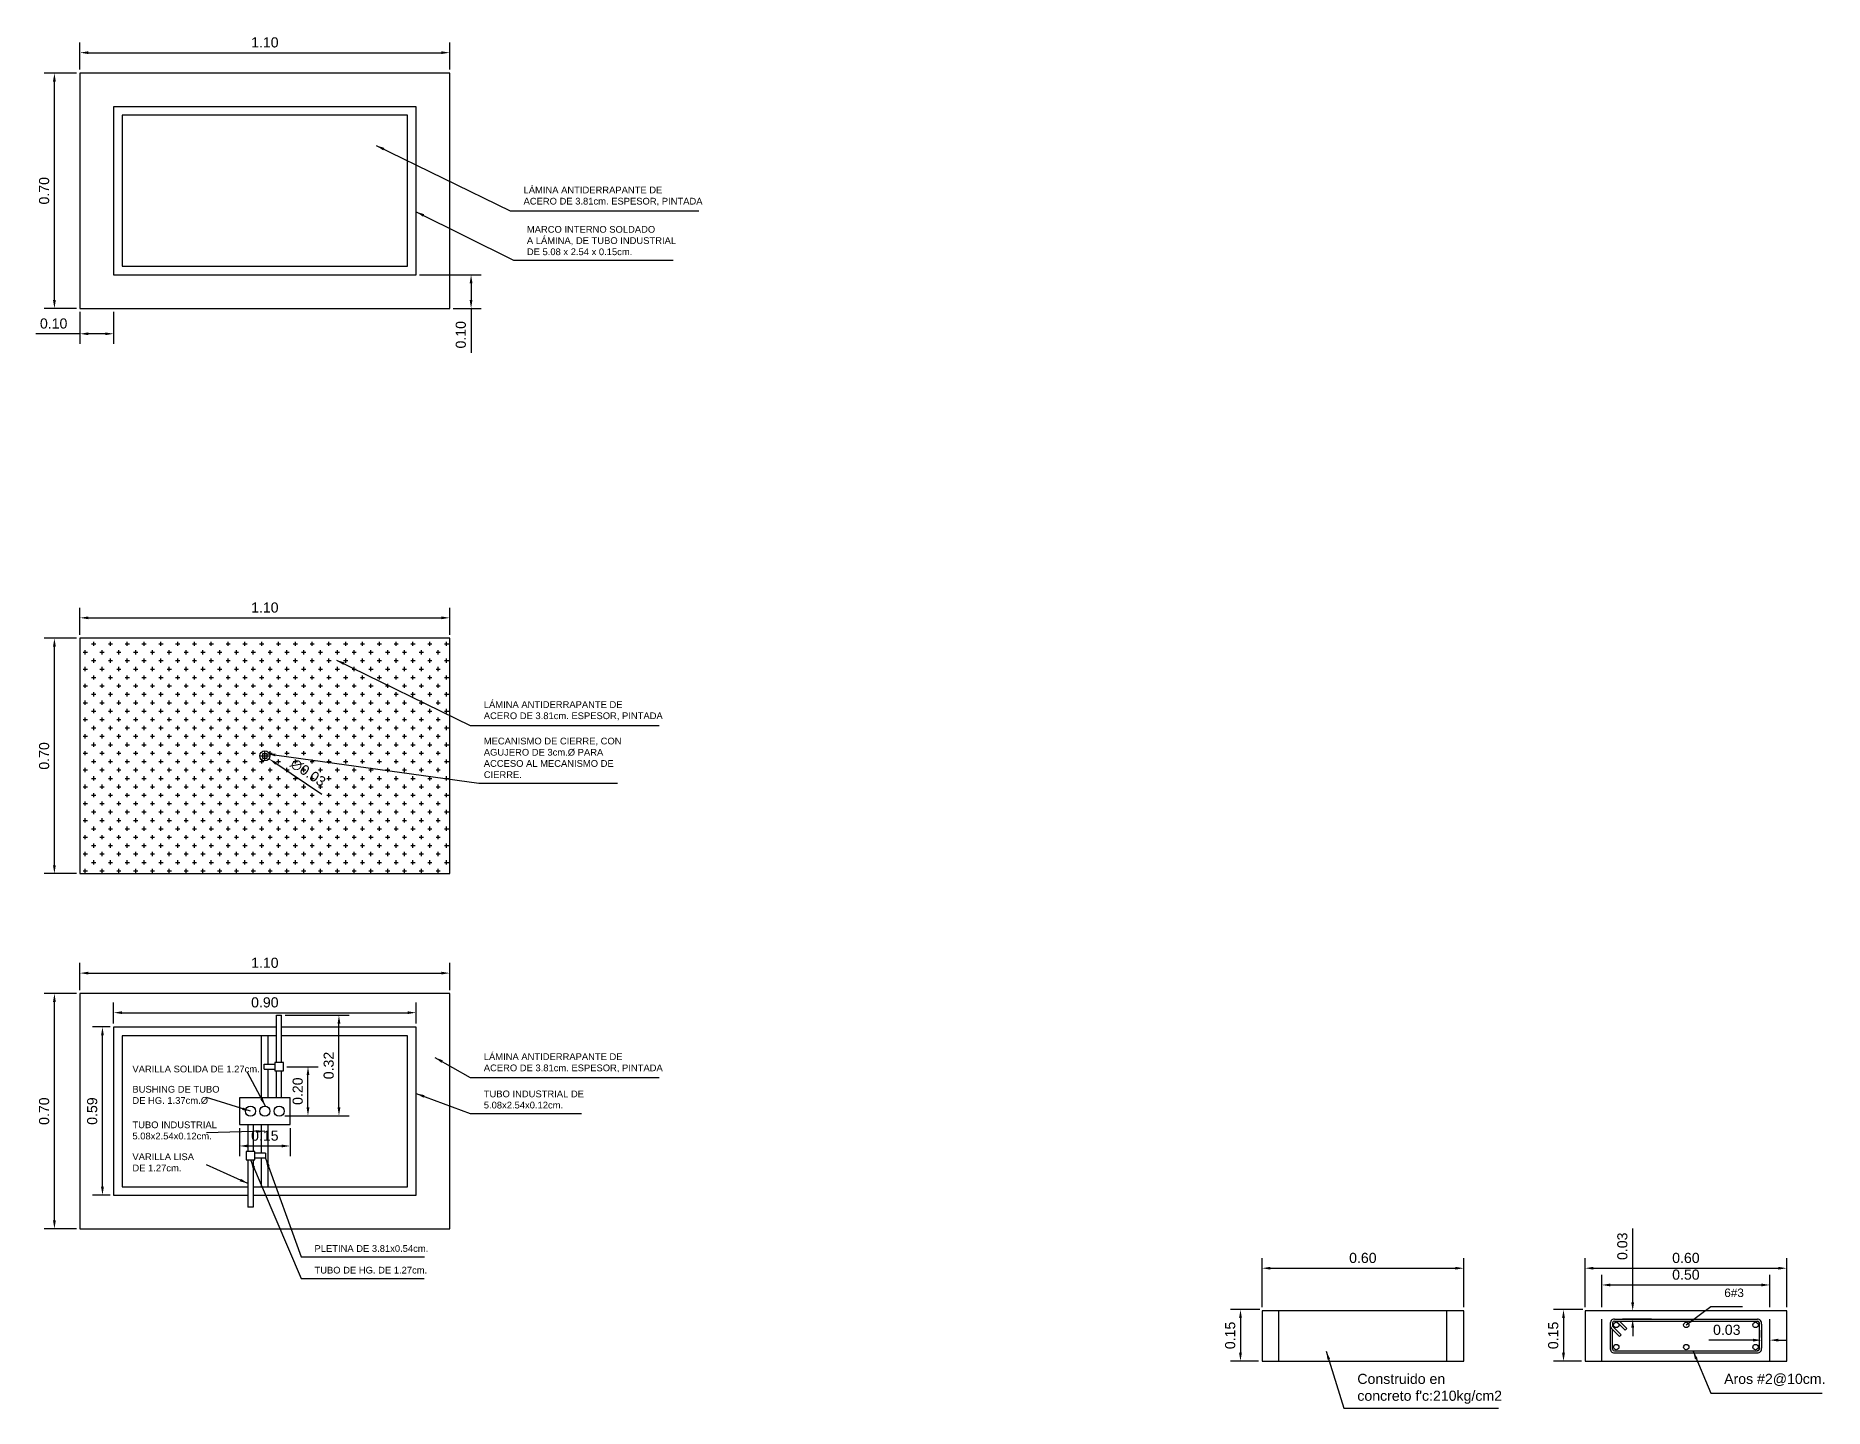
# Model space of a CAD drawing. Extents: x -1592 to 8, y 0 to 418.
# Drawn here: x -1259.32 to -1253.99, y 296.28 to 300.36 of the extents above; entities that cross this region are included whole.
import ezdxf

# ---------------------------------------------------------------- set-up
doc = ezdxf.new("R2010")
doc.units = 0
doc.header["$LTSCALE"] = 0.5
doc.header["$MEASUREMENT"] = 0
doc.linetypes.add('HIDDEN', pattern=[0.375, 0.25, -0.125])
doc.layers.get('DEFPOINTS').update_dxf_attribs({"linetype": 'CONTINUOUS'})
for name, color, linetype in [('2', 1, 'CONTINUOUS'), ('COTAS', 1, 'CONTINUOUS'), ('fib-optica', 2, 'CONTINUOUS'), ('METAL', 1, 'CONTINUOUS'), ('paredes', 1, 'CONTINUOUS'), ('PLUMA06', 7, 'CONTINUOUS'), ('PROYECCIONES', 6, 'HIDDEN'), ('texturas', 6, 'CONTINUOUS'), ('VARILLA', 3, 'CONTINUOUS')]:
    doc.layers.add(name, color=color, linetype=linetype)
doc.styles.add('SANSSERIF', font='sas_____.pfb')
doc.dimstyles.new('1-15', dxfattribs={"dimscale": 0.167, "dimtxt": 0.18, "dimasz": 0.15, "dimexe": 0.18, "dimexo": 0.0625, "dimgap": 0.09, "dimtad": 1, "dimzin": 0, "dimdsep": 46, "dimtxsty": 'SANSSERIF', "dimcen": 0.09, "dimclrd": 6, "dimclre": 6, "dimclrt": 1, "dimaunit": 1, "dimadec": 1, "dimazin": 0, "dimtfac": 1, "dimtofl": 0, "dimtmove": 0, "dimatfit": 3, "dimfxl": 1, "dimtolj": 1, "dimtzin": 0, "dimarcsym": 0})

msp = doc.modelspace()

# ---------------------------------------------------------------- texts
at = {"layer": '2', "color": 1, "char_height": 0.02, "attachment_point": 7, "style": 'SANSSERIF'}
for s, insert in [('{\\Fsas_____.pfb;LÁMINA ANTIDERRAPANTE DE \\PACERO DE 3.81cm. ESPESOR, PINTADA}', (-1257.983, 298.3224)), ('{\\Fsas_____.pfb;MECANISMO DE CIERRE, CON\\PAGUJERO DE 3cm.%%c PARA\\PACCESO AL MECANISMO DE\\PCIERRE.}', (-1257.983, 298.1506)), ('{\\Fsas_____.pfb;VARILLA SOLIDA DE 1.27cm.}', (-1259.0285, 297.2751)), ('{\\Fsas_____.pfb;BUSHING DE TUBO\\PDE HG. 1.37cm.%%c}', (-1259.0285, 297.1811)), ('{\\Fsas_____.pfb;TUBO INDUSTRIAL\\P5.08x2.54x0.12cm.}', (-1259.0285, 297.0758)), ('{\\Fsas_____.pfb;VARILLA LISA\\PDE 1.27cm.}', (-1259.0285, 296.9808)), ('{\\Fsas_____.pfb;PLETINA DE 3.81x0.54cm.}', (-1258.4867, 296.7413)), ('{\\Fsas_____.pfb;TUBO DE HG. DE 1.27cm.}', (-1258.4867, 296.6769))]:
    msp.add_mtext(s, dxfattribs=dict(at, insert=insert))
at = {"layer": 'COTAS', "char_height": 0.02, "attachment_point": 7, "style": 'SANSSERIF'}
for s, insert in [('{\\Fsas_____.pfb;LÁMINA ANTIDERRAPANTE DE \\PACERO DE 3.81cm. ESPESOR, PINTADA}', (-1257.8647, 299.853)), ('{\\Fsas_____.pfb;MARCO INTERNO SOLDADO\\PA LÁMINA, DE TUBO INDUSTRIAL\\PDE 5.08 x 2.54 x 0.15cm.}', (-1257.8548, 299.7059)), ('{\\Fsas_____.pfb;LÁMINA ANTIDERRAPANTE DE \\PACERO DE 3.81cm. ESPESOR, PINTADA}', (-1257.983, 297.2751)), ('{\\Fsas_____.pfb;TUBO INDUSTRIAL DE \\P5.08x2.54x0.12cm.}', (-1257.983, 297.1678))]:
    msp.add_mtext(s, dxfattribs=dict(at, insert=insert))
at = {"layer": 'COTAS', "color": 1, "insert": (-1254.292, 296.6324), "char_height": 0.02502, "attachment_point": 1, "style": 'SANSSERIF'}
msp.add_mtext('{\\Fsas_____.pfb;6#3}', dxfattribs=at)
at = {"layer": 'fib-optica', "color": 1, "char_height": 0.03006, "attachment_point": 1, "style": 'SANSSERIF'}
for s, insert in [("{\\Fsas_____.pfb;Construido en \\Pconcreto f'c:210kg/cm2}", (-1255.3838, 296.3788)), ('{\\Fsas_____.pfb;Aros #2@10cm.}', (-1254.2925, 296.3788))]:
    msp.add_mtext(s, dxfattribs=dict(at, insert=insert))

# ---------------------------------------------------------------- blocks, each defined once
blk = doc.blocks.new('*D86')
at = {"layer": 'COTAS', "color": 6, "lineweight": -2, "transparency": 16777216}
for p, q in [((-1259.1845, 299.5372), (-1259.1845, 299.4422)), ((-1259.0845, 299.5372), (-1259.0845, 299.4422)), ((-1259.1845, 299.4723), (-1259.316, 299.4723)), ((-1259.1095, 299.4723), (-1259.1594, 299.4723))]:
    blk.add_line(p, q, dxfattribs=at)
at = {"layer": 'COTAS', "color": 6, "transparency": 16777216}
for points in [[(-1259.1594, 299.4764), (-1259.1594, 299.4681), (-1259.1845, 299.4723)], [(-1259.1095, 299.4764), (-1259.1095, 299.4681), (-1259.0845, 299.4723)]]:
    blk.add_solid(points, dxfattribs=at)
at = {"layer": 'DEFPOINTS', "color": 0, "transparency": 16777216}
for p in [(-1259.1845, 299.5477), (-1259.0845, 299.5477), (-1259.1845, 299.4723)]:
    blk.add_point(p, dxfattribs=at)
at = {"layer": 'COTAS', "color": 1, "transparency": 16777216, "insert": (-1259.2628, 299.5028), "char_height": 0.03006, "attachment_point": 5, "style": 'SANSSERIF'}
blk.add_mtext('\\A1;0.10', dxfattribs=at)
blk = doc.blocks.new('*D87')
at = {"layer": 'COTAS', "color": 6, "lineweight": -2, "transparency": 16777216}
for p, q in [((-1259.1949, 300.2477), (-1259.2907, 300.2477)), ((-1259.2606, 299.5727), (-1259.2606, 300.2226)), ((-1259.195, 299.5477), (-1259.2907, 299.5477))]:
    blk.add_line(p, q, dxfattribs=at)
at = {"layer": 'COTAS', "color": 6, "transparency": 16777216}
for points in [[(-1259.2648, 300.2226), (-1259.2564, 300.2226), (-1259.2606, 300.2477)], [(-1259.2648, 299.5727), (-1259.2564, 299.5727), (-1259.2606, 299.5477)]]:
    blk.add_solid(points, dxfattribs=at)
at = {"layer": 'DEFPOINTS', "color": 0, "transparency": 16777216}
for p in [(-1259.2606, 300.2477), (-1259.1845, 300.2477), (-1259.1845, 299.5477)]:
    blk.add_point(p, dxfattribs=at)
at = {"layer": 'COTAS', "color": 1, "transparency": 16777216, "insert": (-1259.2911, 299.8977), "char_height": 0.03006, "attachment_point": 5, "rotation": 90, "style": 'SANSSERIF'}
blk.add_mtext('\\A1;0.70', dxfattribs=at)
blk = doc.blocks.new('*D88')
at = {"layer": 'COTAS', "color": 6, "lineweight": -2, "transparency": 16777216}
for p, q in [((-1259.1845, 300.2581), (-1259.1845, 300.3385)), ((-1259.1594, 300.3084), (-1258.1095, 300.3084)), ((-1258.0845, 300.2581), (-1258.0845, 300.3385))]:
    blk.add_line(p, q, dxfattribs=at)
at = {"layer": 'COTAS', "color": 6, "transparency": 16777216}
for points in [[(-1259.1594, 300.3126), (-1259.1594, 300.3043), (-1259.1845, 300.3084)], [(-1258.1095, 300.3126), (-1258.1095, 300.3043), (-1258.0845, 300.3084)]]:
    blk.add_solid(points, dxfattribs=at)
at = {"layer": 'DEFPOINTS', "color": 0, "transparency": 16777216}
for p in [(-1258.0845, 300.3084), (-1259.1845, 300.2477), (-1258.0845, 300.2477)]:
    blk.add_point(p, dxfattribs=at)
at = {"layer": 'COTAS', "color": 1, "transparency": 16777216, "insert": (-1258.6345, 300.3389), "char_height": 0.03006, "attachment_point": 5, "style": 'SANSSERIF'}
blk.add_mtext('\\A1;1.10', dxfattribs=at)
blk = doc.blocks.new('*D89')
at = {"layer": 'COTAS', "color": 6, "lineweight": -2, "transparency": 16777216}
for p, q in [((-1258.1741, 299.6477), (-1257.9908, 299.6477)), ((-1258.0208, 299.6226), (-1258.0208, 299.5727)), ((-1258.0741, 299.5477), (-1257.9908, 299.5477)), ((-1258.0208, 299.5477), (-1258.0208, 299.4161))]:
    blk.add_line(p, q, dxfattribs=at)
at = {"layer": 'COTAS', "color": 6, "transparency": 16777216}
for points in [[(-1258.025, 299.6226), (-1258.0167, 299.6226), (-1258.0208, 299.6477)], [(-1258.025, 299.5727), (-1258.0167, 299.5727), (-1258.0208, 299.5477)]]:
    blk.add_solid(points, dxfattribs=at)
at = {"layer": 'DEFPOINTS', "color": 0, "transparency": 16777216}
for p in [(-1258.1845, 299.6477), (-1258.0845, 299.5477), (-1258.0208, 299.5477)]:
    blk.add_point(p, dxfattribs=at)
at = {"layer": 'COTAS', "color": 1, "transparency": 16777216, "insert": (-1258.0513, 299.4694), "char_height": 0.03006, "attachment_point": 5, "rotation": 90, "style": 'SANSSERIF'}
blk.add_mtext('\\A1;0.10', dxfattribs=at)
blk = doc.blocks.new('*D90')
at = {"layer": 'COTAS', "color": 6, "lineweight": -2, "transparency": 16777216}
for p, q in [((-1259.1949, 298.5666), (-1259.2907, 298.5666)), ((-1259.2606, 297.8917), (-1259.2606, 298.5416)), ((-1259.195, 297.8666), (-1259.2907, 297.8666))]:
    blk.add_line(p, q, dxfattribs=at)
at = {"layer": 'COTAS', "color": 6, "transparency": 16777216}
for points in [[(-1259.2648, 298.5416), (-1259.2564, 298.5416), (-1259.2606, 298.5666)], [(-1259.2648, 297.8917), (-1259.2564, 297.8917), (-1259.2606, 297.8666)]]:
    blk.add_solid(points, dxfattribs=at)
at = {"layer": 'DEFPOINTS', "color": 0, "transparency": 16777216}
for p in [(-1259.2606, 298.5666), (-1259.1845, 298.5666), (-1259.1845, 297.8666)]:
    blk.add_point(p, dxfattribs=at)
at = {"layer": 'COTAS', "color": 1, "transparency": 16777216, "insert": (-1259.2911, 298.2166), "char_height": 0.03006, "attachment_point": 5, "rotation": 90, "style": 'SANSSERIF'}
blk.add_mtext('\\A1;0.70', dxfattribs=at)
blk = doc.blocks.new('*D91')
at = {"layer": 'COTAS', "color": 6, "lineweight": -2, "transparency": 16777216}
for p, q in [((-1259.1845, 298.577), (-1259.1845, 298.6574)), ((-1258.0845, 298.577), (-1258.0845, 298.6574)), ((-1259.1594, 298.6274), (-1258.1095, 298.6274))]:
    blk.add_line(p, q, dxfattribs=at)
at = {"layer": 'COTAS', "color": 6, "transparency": 16777216}
for points in [[(-1259.1594, 298.6315), (-1259.1594, 298.6232), (-1259.1845, 298.6274)], [(-1258.1095, 298.6315), (-1258.1095, 298.6232), (-1258.0845, 298.6274)]]:
    blk.add_solid(points, dxfattribs=at)
at = {"layer": 'DEFPOINTS', "color": 0, "transparency": 16777216}
for p in [(-1258.0845, 298.6274), (-1259.1845, 298.5666), (-1258.0845, 298.5666)]:
    blk.add_point(p, dxfattribs=at)
at = {"layer": 'COTAS', "color": 1, "transparency": 16777216, "insert": (-1258.6345, 298.6579), "char_height": 0.03006, "attachment_point": 5, "style": 'SANSSERIF'}
blk.add_mtext('\\A1;1.10', dxfattribs=at)
blk = doc.blocks.new('*D92')
at = {"layer": 'COTAS', "color": 6, "lineweight": -2, "transparency": 16777216}
for p, q in [((-1258.6495, 298.2166), (-1258.6195, 298.2166)), ((-1258.6345, 298.2016), (-1258.6345, 298.2316)), ((-1258.4653, 298.1023), (-1258.6013, 298.1942))]:
    blk.add_line(p, q, dxfattribs=at)
at = {"layer": 'COTAS', "color": 6, "transparency": 16777216}
blk.add_solid([(-1258.599, 298.1976), (-1258.6036, 298.1907), (-1258.6221, 298.2082)], dxfattribs=at)
at = {"layer": 'DEFPOINTS', "color": 0, "transparency": 16777216}
for p in [(-1258.6469, 298.225), (-1258.6221, 298.2082)]:
    blk.add_point(p, dxfattribs=at)
at = {"layer": 'COTAS', "color": 1, "transparency": 16777216, "insert": (-1258.5057, 298.1667), "char_height": 0.03006, "attachment_point": 5, "rotation": 325.9635, "style": 'SANSSERIF'}
blk.add_mtext('\\A1;∅0.03', dxfattribs=at)
blk = doc.blocks.new('*D94')
at = {"layer": 'COTAS', "color": 6, "lineweight": -2, "transparency": 16777216}
for p, q in [((-1259.1845, 297.5204), (-1259.1845, 297.6008)), ((-1258.0845, 297.5204), (-1258.0845, 297.6008)), ((-1259.1594, 297.5707), (-1258.1095, 297.5707))]:
    blk.add_line(p, q, dxfattribs=at)
at = {"layer": 'COTAS', "color": 6, "transparency": 16777216}
for points in [[(-1259.1594, 297.5749), (-1259.1594, 297.5666), (-1259.1845, 297.5707)], [(-1258.1095, 297.5749), (-1258.1095, 297.5666), (-1258.0845, 297.5707)]]:
    blk.add_solid(points, dxfattribs=at)
at = {"layer": 'DEFPOINTS', "color": 0, "transparency": 16777216}
for p in [(-1258.0845, 297.5707), (-1259.1845, 297.51), (-1258.0845, 297.51)]:
    blk.add_point(p, dxfattribs=at)
at = {"layer": 'COTAS', "color": 1, "transparency": 16777216, "insert": (-1258.6345, 297.6012), "char_height": 0.03006, "attachment_point": 5, "style": 'SANSSERIF'}
blk.add_mtext('\\A1;1.10', dxfattribs=at)
blk = doc.blocks.new('*D93')
at = {"layer": 'COTAS', "color": 6, "lineweight": -2, "transparency": 16777216}
for p, q in [((-1259.1949, 297.51), (-1259.2907, 297.51)), ((-1259.2606, 296.835), (-1259.2606, 297.4849)), ((-1259.195, 296.81), (-1259.2907, 296.81))]:
    blk.add_line(p, q, dxfattribs=at)
at = {"layer": 'COTAS', "color": 6, "transparency": 16777216}
for points in [[(-1259.2648, 297.4849), (-1259.2564, 297.4849), (-1259.2606, 297.51)], [(-1259.2648, 296.835), (-1259.2564, 296.835), (-1259.2606, 296.81)]]:
    blk.add_solid(points, dxfattribs=at)
at = {"layer": 'DEFPOINTS', "color": 0, "transparency": 16777216}
for p in [(-1259.2606, 297.51), (-1259.1845, 297.51), (-1259.1845, 296.81)]:
    blk.add_point(p, dxfattribs=at)
at = {"layer": 'COTAS', "color": 1, "transparency": 16777216, "insert": (-1259.2911, 297.16), "char_height": 0.03006, "attachment_point": 5, "rotation": 90, "style": 'SANSSERIF'}
blk.add_mtext('\\A1;0.70', dxfattribs=at)
blk = doc.blocks.new('*D95')
at = {"layer": 'COTAS', "color": 6, "lineweight": -2, "transparency": 16777216}
for p, q in [((-1259.0949, 297.4106), (-1259.1477, 297.4106)), ((-1259.1176, 296.935), (-1259.1176, 297.3855)), ((-1259.0949, 296.91), (-1259.1477, 296.91))]:
    blk.add_line(p, q, dxfattribs=at)
at = {"layer": 'COTAS', "color": 6, "transparency": 16777216}
for points in [[(-1259.1218, 297.3855), (-1259.1135, 297.3855), (-1259.1176, 297.4106)], [(-1259.1218, 296.935), (-1259.1135, 296.935), (-1259.1176, 296.91)]]:
    blk.add_solid(points, dxfattribs=at)
at = {"layer": 'DEFPOINTS', "color": 0, "transparency": 16777216}
for p in [(-1259.1176, 297.4106), (-1259.0845, 297.4106), (-1259.0845, 296.91)]:
    blk.add_point(p, dxfattribs=at)
at = {"layer": 'COTAS', "color": 1, "transparency": 16777216, "insert": (-1259.1481, 297.1603), "char_height": 0.03006, "attachment_point": 5, "rotation": 90, "style": 'SANSSERIF'}
blk.add_mtext('\\A1;0.59', dxfattribs=at)
blk = doc.blocks.new('*D96')
at = {"layer": 'DEFPOINTS', "color": 0, "transparency": 16777216}
for p in [(-1258.7095, 297.12), (-1258.5595, 297.12), (-1258.5595, 297.0565)]:
    blk.add_point(p, dxfattribs=at)
at = {"layer": 'METAL', "color": 6, "lineweight": -2, "transparency": 16777216}
for p, q in [((-1258.7095, 297.1095), (-1258.7095, 297.0264)), ((-1258.5595, 297.1095), (-1258.5595, 297.0264)), ((-1258.6844, 297.0565), (-1258.5845, 297.0565))]:
    blk.add_line(p, q, dxfattribs=at)
at = {"layer": 'METAL', "color": 6, "transparency": 16777216}
for points in [[(-1258.6844, 297.0607), (-1258.6844, 297.0523), (-1258.7095, 297.0565)], [(-1258.5845, 297.0607), (-1258.5845, 297.0523), (-1258.5595, 297.0565)]]:
    blk.add_solid(points, dxfattribs=at)
at = {"layer": 'METAL', "color": 1, "transparency": 16777216, "insert": (-1258.6345, 297.087), "char_height": 0.03006, "attachment_point": 5, "style": 'SANSSERIF'}
blk.add_mtext('\\A1;0.15', dxfattribs=at)
blk = doc.blocks.new('*D97')
at = {"layer": 'DEFPOINTS', "color": 0, "transparency": 16777216}
for p in [(-1258.5794, 297.2923), (-1258.5061, 297.2923), (-1258.5853, 297.1465)]:
    blk.add_point(p, dxfattribs=at)
at = {"layer": 'METAL', "color": 6, "lineweight": -2, "transparency": 16777216}
for p, q in [((-1258.5689, 297.2923), (-1258.476, 297.2923)), ((-1258.5061, 297.1715), (-1258.5061, 297.2672)), ((-1258.5749, 297.1465), (-1258.476, 297.1465))]:
    blk.add_line(p, q, dxfattribs=at)
at = {"layer": 'METAL', "color": 6, "transparency": 16777216}
for points in [[(-1258.5103, 297.2672), (-1258.5019, 297.2672), (-1258.5061, 297.2923)], [(-1258.5103, 297.1715), (-1258.5019, 297.1715), (-1258.5061, 297.1465)]]:
    blk.add_solid(points, dxfattribs=at)
at = {"layer": 'METAL', "color": 1, "transparency": 16777216, "insert": (-1258.5366, 297.2194), "char_height": 0.03006, "attachment_point": 5, "rotation": 90, "style": 'SANSSERIF'}
blk.add_mtext('\\A1;0.20', dxfattribs=at)
blk = doc.blocks.new('*D98')
at = {"layer": 'DEFPOINTS', "color": 0, "transparency": 16777216}
for p in [(-1258.5844, 297.4451), (-1258.4139, 297.4451), (-1258.4931, 297.1465)]:
    blk.add_point(p, dxfattribs=at)
at = {"layer": 'METAL', "color": 6, "lineweight": -2, "transparency": 16777216}
for p, q in [((-1258.5739, 297.4451), (-1258.3838, 297.4451)), ((-1258.4139, 297.1715), (-1258.4139, 297.42)), ((-1258.4827, 297.1465), (-1258.3838, 297.1465))]:
    blk.add_line(p, q, dxfattribs=at)
at = {"layer": 'METAL', "color": 6, "transparency": 16777216}
for points in [[(-1258.4181, 297.42), (-1258.4097, 297.42), (-1258.4139, 297.4451)], [(-1258.4181, 297.1715), (-1258.4097, 297.1715), (-1258.4139, 297.1465)]]:
    blk.add_solid(points, dxfattribs=at)
at = {"layer": 'METAL', "color": 1, "transparency": 16777216, "insert": (-1258.4444, 297.2958), "char_height": 0.03006, "attachment_point": 5, "rotation": 90, "style": 'SANSSERIF'}
blk.add_mtext('\\A1;0.32', dxfattribs=at)
blk = doc.blocks.new('*D99')
at = {"layer": 'COTAS', "color": 6, "lineweight": -2, "transparency": 16777216}
for p, q in [((-1259.0845, 297.4204), (-1259.0845, 297.4831)), ((-1258.1845, 297.4204), (-1258.1845, 297.4831)), ((-1259.0594, 297.453), (-1258.2095, 297.453))]:
    blk.add_line(p, q, dxfattribs=at)
at = {"layer": 'COTAS', "color": 6, "transparency": 16777216}
for points in [[(-1259.0594, 297.4572), (-1259.0594, 297.4489), (-1259.0845, 297.453)], [(-1258.2095, 297.4572), (-1258.2095, 297.4489), (-1258.1845, 297.453)]]:
    blk.add_solid(points, dxfattribs=at)
at = {"layer": 'DEFPOINTS', "color": 0, "transparency": 16777216}
for p in [(-1258.1845, 297.453), (-1259.0845, 297.41), (-1258.1845, 297.41)]:
    blk.add_point(p, dxfattribs=at)
at = {"layer": 'COTAS', "color": 1, "transparency": 16777216, "insert": (-1258.6345, 297.4835), "char_height": 0.03006, "attachment_point": 5, "style": 'SANSSERIF'}
blk.add_mtext('\\A1;0.90', dxfattribs=at)
blk = doc.blocks.new('*D100')
at = {"layer": 'COTAS', "color": 6, "lineweight": -2, "transparency": 16777216}
for p, q in [((-1254.2063, 296.479), (-1254.3378, 296.479)), ((-1254.1812, 296.4869), (-1254.1812, 296.5091)), ((-1254.1562, 296.4869), (-1254.1562, 296.5091)), ((-1254.1312, 296.479), (-1254.1061, 296.479))]:
    blk.add_line(p, q, dxfattribs=at)
at = {"layer": 'COTAS', "color": 6, "transparency": 16777216}
for points in [[(-1254.2063, 296.4832), (-1254.2063, 296.4748), (-1254.1812, 296.479)], [(-1254.1312, 296.4832), (-1254.1312, 296.4748), (-1254.1562, 296.479)]]:
    blk.add_solid(points, dxfattribs=at)
at = {"layer": 'DEFPOINTS', "color": 0, "transparency": 16777216}
for p in [(-1254.1812, 296.479), (-1254.1812, 296.4764), (-1254.1562, 296.4764)]:
    blk.add_point(p, dxfattribs=at)
at = {"layer": 'COTAS', "color": 1, "transparency": 16777216, "insert": (-1254.2846, 296.5095), "char_height": 0.03006, "attachment_point": 5, "style": 'SANSSERIF'}
blk.add_mtext('\\A1;0.03', dxfattribs=at)
blk = doc.blocks.new('*D101')
at = {"layer": 'COTAS', "color": 6, "lineweight": -2, "transparency": 16777216}
for p, q in [((-1254.5646, 296.5913), (-1254.5646, 296.8114)), ((-1254.5087, 296.5662), (-1254.5947, 296.5662)), ((-1254.5087, 296.5412), (-1254.5947, 296.5412)), ((-1254.5646, 296.5162), (-1254.5646, 296.4911))]:
    blk.add_line(p, q, dxfattribs=at)
at = {"layer": 'COTAS', "color": 6, "transparency": 16777216}
for points in [[(-1254.5688, 296.5913), (-1254.5604, 296.5913), (-1254.5646, 296.5662)], [(-1254.5688, 296.5162), (-1254.5604, 296.5162), (-1254.5646, 296.5412)]]:
    blk.add_solid(points, dxfattribs=at)
at = {"layer": 'DEFPOINTS', "color": 0, "transparency": 16777216}
for p in [(-1254.5646, 296.5662), (-1254.4983, 296.5662), (-1254.4983, 296.5412)]:
    blk.add_point(p, dxfattribs=at)
at = {"layer": 'COTAS', "color": 1, "transparency": 16777216, "insert": (-1254.5952, 296.7582), "char_height": 0.03006, "attachment_point": 5, "rotation": 90, "style": 'SANSSERIF'}
blk.add_mtext('\\A1;0.03', dxfattribs=at)
blk = doc.blocks.new('*D105')
at = {"layer": 'COTAS', "color": 6, "lineweight": -2, "transparency": 16777216}
for p, q in [((-1254.7062, 296.5767), (-1254.7062, 296.723)), ((-1254.1062, 296.5767), (-1254.1062, 296.723)), ((-1254.6812, 296.6929), (-1254.1313, 296.6929))]:
    blk.add_line(p, q, dxfattribs=at)
at = {"layer": 'COTAS', "color": 6, "transparency": 16777216}
for points in [[(-1254.6812, 296.6971), (-1254.6812, 296.6887), (-1254.7062, 296.6929)], [(-1254.1313, 296.6971), (-1254.1313, 296.6887), (-1254.1062, 296.6929)]]:
    blk.add_solid(points, dxfattribs=at)
at = {"layer": 'DEFPOINTS', "color": 0, "transparency": 16777216}
for p in [(-1254.1062, 296.6929), (-1254.7062, 296.5662), (-1254.1062, 296.5662)]:
    blk.add_point(p, dxfattribs=at)
at = {"layer": 'COTAS', "color": 1, "transparency": 16777216, "insert": (-1254.4062, 296.7234), "char_height": 0.03006, "attachment_point": 5, "style": 'SANSSERIF'}
blk.add_mtext('\\A1;0.60', dxfattribs=at)
blk = doc.blocks.new('*D106')
at = {"layer": 'COTAS', "color": 6, "lineweight": -2, "transparency": 16777216}
for p, q in [((-1254.6562, 296.5767), (-1254.6562, 296.6731)), ((-1254.1562, 296.5767), (-1254.1562, 296.6731)), ((-1254.6312, 296.6431), (-1254.1813, 296.6431))]:
    blk.add_line(p, q, dxfattribs=at)
at = {"layer": 'COTAS', "color": 6, "transparency": 16777216}
for points in [[(-1254.6312, 296.6472), (-1254.6312, 296.6389), (-1254.6562, 296.6431)], [(-1254.1813, 296.6472), (-1254.1813, 296.6389), (-1254.1562, 296.6431)]]:
    blk.add_solid(points, dxfattribs=at)
at = {"layer": 'DEFPOINTS', "color": 0, "transparency": 16777216}
for p in [(-1254.1562, 296.6431), (-1254.6562, 296.5662), (-1254.1562, 296.5662)]:
    blk.add_point(p, dxfattribs=at)
at = {"layer": 'COTAS', "color": 1, "transparency": 16777216, "insert": (-1254.4062, 296.6736), "char_height": 0.03006, "attachment_point": 5, "style": 'SANSSERIF'}
blk.add_mtext('\\A1;0.50', dxfattribs=at)
blk = doc.blocks.new('*D107')
at = {"layer": 'COTAS', "color": 6, "lineweight": -2, "transparency": 16777216}
for p, q in [((-1254.7132, 296.5697), (-1254.8004, 296.5697)), ((-1254.7704, 296.5447), (-1254.7704, 296.4413)), ((-1254.7167, 296.4162), (-1254.8004, 296.4162))]:
    blk.add_line(p, q, dxfattribs=at)
at = {"layer": 'COTAS', "color": 6, "transparency": 16777216}
for points in [[(-1254.7746, 296.5447), (-1254.7662, 296.5447), (-1254.7704, 296.5697)], [(-1254.7746, 296.4413), (-1254.7662, 296.4413), (-1254.7704, 296.4162)]]:
    blk.add_solid(points, dxfattribs=at)
at = {"layer": 'DEFPOINTS', "color": 0, "transparency": 16777216}
for p in [(-1254.7027, 296.5697), (-1254.7704, 296.4162), (-1254.7062, 296.4162)]:
    blk.add_point(p, dxfattribs=at)
at = {"layer": 'COTAS', "color": 1, "transparency": 16777216, "insert": (-1254.8009, 296.493), "char_height": 0.03006, "attachment_point": 5, "rotation": 90, "style": 'SANSSERIF'}
blk.add_mtext('\\A1;0.15', dxfattribs=at)
blk = doc.blocks.new('*D109')
at = {"layer": 'COTAS', "color": 6, "lineweight": -2, "transparency": 16777216}
for p, q in [((-1255.6743, 296.5697), (-1255.7616, 296.5697)), ((-1255.7315, 296.5447), (-1255.7315, 296.4413)), ((-1255.6778, 296.4162), (-1255.7616, 296.4162))]:
    blk.add_line(p, q, dxfattribs=at)
at = {"layer": 'COTAS', "color": 6, "transparency": 16777216}
for points in [[(-1255.7357, 296.5447), (-1255.7274, 296.5447), (-1255.7315, 296.5697)], [(-1255.7357, 296.4413), (-1255.7274, 296.4413), (-1255.7315, 296.4162)]]:
    blk.add_solid(points, dxfattribs=at)
at = {"layer": 'DEFPOINTS', "color": 0, "transparency": 16777216}
for p in [(-1255.6639, 296.5697), (-1255.7315, 296.4162), (-1255.6674, 296.4162)]:
    blk.add_point(p, dxfattribs=at)
at = {"layer": 'COTAS', "color": 1, "transparency": 16777216, "insert": (-1255.7621, 296.493), "char_height": 0.03006, "attachment_point": 5, "rotation": 90, "style": 'SANSSERIF'}
blk.add_mtext('\\A1;0.15', dxfattribs=at)
blk = doc.blocks.new('*D108')
at = {"layer": 'COTAS', "color": 6, "lineweight": -2, "transparency": 16777216}
for p, q in [((-1255.6674, 296.5767), (-1255.6674, 296.723)), ((-1255.0674, 296.5767), (-1255.0674, 296.723)), ((-1255.6423, 296.6929), (-1255.0924, 296.6929))]:
    blk.add_line(p, q, dxfattribs=at)
at = {"layer": 'COTAS', "color": 6, "transparency": 16777216}
for points in [[(-1255.6423, 296.6971), (-1255.6423, 296.6887), (-1255.6674, 296.6929)], [(-1255.0924, 296.6971), (-1255.0924, 296.6887), (-1255.0674, 296.6929)]]:
    blk.add_solid(points, dxfattribs=at)
at = {"layer": 'DEFPOINTS', "color": 0, "transparency": 16777216}
for p in [(-1255.0674, 296.6929), (-1255.6674, 296.5662), (-1255.0674, 296.5662)]:
    blk.add_point(p, dxfattribs=at)
at = {"layer": 'COTAS', "color": 1, "transparency": 16777216, "insert": (-1255.3674, 296.7234), "char_height": 0.03006, "attachment_point": 5, "style": 'SANSSERIF'}
blk.add_mtext('\\A1;0.60', dxfattribs=at)

# ---------------------------------------------------------------- dimensions: what is measured, and where the dimension line sits
at = {"layer": 'COTAS'}
for base, p1, p2, picture, middle in [((-1258.0845, 300.3084), (-1259.1845, 300.2477), (-1258.0845, 300.2477), '*D88', (-1258.6345, 300.3389)), ((-1259.1845, 299.4723), (-1259.0845, 299.5477), (-1259.1845, 299.5477), '*D86', (-1259.2628, 299.5028)), ((-1258.0845, 298.6274), (-1259.1845, 298.5666), (-1258.0845, 298.5666), '*D91', (-1258.6345, 298.6579)), ((-1258.0845, 297.5707), (-1259.1845, 297.51), (-1258.0845, 297.51), '*D94', (-1258.6345, 297.6012)), ((-1258.1845, 297.453), (-1259.0845, 297.41), (-1258.1845, 297.41), '*D99', (-1258.6345, 297.4835)), ((-1255.0674, 296.6929), (-1255.6674, 296.5662), (-1255.0674, 296.5662), '*D108', (-1255.3674, 296.7234)), ((-1254.1062, 296.6929), (-1254.7062, 296.5662), (-1254.1062, 296.5662), '*D105', (-1254.4062, 296.7234)), ((-1254.1562, 296.6431), (-1254.6562, 296.5662), (-1254.1562, 296.5662), '*D106', (-1254.4062, 296.6736)), ((-1254.1812281442, 296.4790044838), (-1254.1562281442, 296.4764313845), (-1254.1812281442, 296.4764313845), '*D100', (-1254.2845825886, 296.5095386814))]:
    dim = msp.add_linear_dim(base=base, p1=p1, p2=p2, dimstyle='1-15', dxfattribs=at)
    dim.commit()
    dim.dimension.update_dxf_attribs({"geometry": picture, "text_midpoint": middle})
for base, p1, p2, picture, middle in [((-1259.2606, 300.2477), (-1259.1845, 299.5477), (-1259.1845, 300.2477), '*D87', (-1259.2911, 299.8977)), ((-1258.0208, 299.5477), (-1258.1845, 299.6477), (-1258.0845, 299.5477), '*D89', (-1258.0513, 299.4694)), ((-1259.2606, 298.5666), (-1259.1845, 297.8666), (-1259.1845, 298.5666), '*D90', (-1259.2911, 298.2166)), ((-1259.2606, 297.51), (-1259.1845, 296.81), (-1259.1845, 297.51), '*D93', (-1259.2911, 297.16)), ((-1255.7315, 296.4162), (-1255.6639, 296.5697), (-1255.6674, 296.4162), '*D109', (-1255.7621, 296.493)), ((-1254.7704, 296.4162), (-1254.7027, 296.5697), (-1254.7062, 296.4162), '*D107', (-1254.8009, 296.493))]:
    dim = msp.add_linear_dim(base=base, p1=p1, p2=p2, angle=90, dimstyle='1-15', dxfattribs=at)
    dim.commit()
    dim.dimension.update_dxf_attribs({"geometry": picture, "text_midpoint": middle})
dim = msp.add_diameter_dim_2p(p1=(-1258.6469, 298.225), p2=(-1258.6221, 298.2082), dimstyle='1-15', dxfattribs=at)
dim.commit()
dim.dimension.update_dxf_attribs({"geometry": '*D92', "text_midpoint": (-1258.5057, 298.1667)})
dim = msp.add_linear_dim(base=(-1259.1176, 297.4106), p1=(-1259.0845, 296.91), p2=(-1259.0845, 297.4106), angle=90, text='0.59', dimstyle='1-15', dxfattribs=at)
dim.commit()
dim.dimension.update_dxf_attribs({"geometry": '*D95', "text_midpoint": (-1259.1481, 297.1603)})
dim = msp.add_linear_dim(base=(-1254.5646214903, 296.5662165841), p1=(-1254.4982838408, 296.5412165841), p2=(-1254.4982838408, 296.5662165841), angle=90, dimstyle='1-15', dxfattribs=at)
dim.commit()
dim.dimension.update_dxf_attribs({"geometry": '*D101', "text_midpoint": (-1254.5646214903, 296.7581570971), "dimtype": 160})
at = {"layer": 'METAL', "color": 3}
for base, p1, p2, text, picture, middle in [((-1258.4139, 297.4451), (-1258.4931, 297.1465), (-1258.5844, 297.4451), '0.32', '*D98', (-1258.4444, 297.2958)), ((-1258.5061, 297.2923), (-1258.5853, 297.1465), (-1258.5794, 297.2923), '0.20', '*D97', (-1258.5366, 297.2194))]:
    dim = msp.add_linear_dim(base=base, p1=p1, p2=p2, angle=90, text=text, dimstyle='1-15', dxfattribs=at)
    dim.commit()
    dim.dimension.update_dxf_attribs({"geometry": picture, "text_midpoint": middle})
dim = msp.add_linear_dim(base=(-1258.5595, 297.0565), p1=(-1258.7095, 297.12), p2=(-1258.5595, 297.12), dimstyle='1-15', dxfattribs=at)
dim.commit()
dim.dimension.update_dxf_attribs({"geometry": '*D96', "text_midpoint": (-1258.6345, 297.087)})

# ---------------------------------------------------------------- hatches: boundary and pattern name
at = {"layer": 'texturas'}
h = msp.add_hatch(dxfattribs=at)
h.set_pattern_fill('CROSS', color=6, scale=0.1, style=0)
h.paths.add_polyline_path([(-1258.0845, 298.5666), (-1259.1845, 298.5666), (-1259.1845, 297.8666), (-1258.0845, 297.8666)])
h.paths.add_polyline_path([(-1258.6195, 298.2166, -1), (-1258.6495, 298.2166, -1)], flags=16)
h.paths.add_polyline_path([(-1258.628, 298.2231), (-1258.628, 298.2101), (-1258.641, 298.2101), (-1258.641, 298.2231)], flags=0)
h.paths.add_polyline_path([(-1258.5441, 298.2207), (-1258.4412, 298.1513), (-1258.4673, 298.1127), (-1258.5701, 298.1822)], flags=24)

# ---------------------------------------------------------------- linework, layer by layer
at = {"layer": 'METAL', "color": 3}
for p, q in [((-1258.5994, 297.4451), (-1258.5844, 297.4451)), ((-1258.5994, 297.3048), (-1258.5994, 297.4451)), ((-1258.5844, 297.3048), (-1258.5844, 297.4451)), ((-1258.6366, 297.2998), (-1258.6044, 297.2998)), ((-1258.6366, 297.2848), (-1258.6366, 297.2998)), ((-1258.6366, 297.2848), (-1258.6044, 297.2848)), ((-1258.5994, 297.2), (-1258.5994, 297.2798)), ((-1258.5844, 297.2), (-1258.5844, 297.2798)), ((-1258.6846, 297.12), (-1258.6846, 297.0402)), ((-1258.6696, 297.12), (-1258.6696, 297.0402)), ((-1258.6846, 297.0152), (-1258.6846, 296.8749)), ((-1258.6696, 297.0152), (-1258.6696, 296.8749)), ((-1258.6323, 297.0352), (-1258.6646, 297.0352)), ((-1258.6323, 297.0202), (-1258.6646, 297.0202)), ((-1258.6323, 297.0352), (-1258.6323, 297.0202)), ((-1258.6696, 296.8749), (-1258.6846, 296.8749))]:
    msp.add_line(p, q, dxfattribs=at)
at = {"layer": 'METAL', "color": 5}
for p, q in [((-1258.6448, 297.2), (-1258.6448, 297.3846)), ((-1258.6242, 297.2998), (-1258.6242, 297.3846)), ((-1258.6242, 297.2), (-1258.6242, 297.2848)), ((-1258.6448, 297.0352), (-1258.6448, 297.12)), ((-1258.6242, 296.9354), (-1258.6242, 297.12)), ((-1258.6448, 296.9354), (-1258.6448, 297.0202))]:
    msp.add_line(p, q, dxfattribs=at)
at = {"layer": 'METAL', "color": 3}
for points in [[(-1259.1845, 299.5477), (-1258.0845, 299.5477), (-1258.0845, 300.2477), (-1259.1845, 300.2477)], [(-1259.0845, 299.6477), (-1258.1845, 299.6477), (-1258.1845, 300.1477), (-1259.0845, 300.1477)], [(-1259.0591, 299.6731), (-1258.2099, 299.6731), (-1258.2099, 300.1223), (-1259.0591, 300.1223)], [(-1259.1845, 297.8666), (-1258.0845, 297.8666), (-1258.0845, 298.5666), (-1259.1845, 298.5666)], [(-1258.641, 298.2101), (-1258.628, 298.2101), (-1258.628, 298.2231), (-1258.641, 298.2231)], [(-1259.1845, 296.81), (-1258.0845, 296.81), (-1258.0845, 297.51), (-1259.1845, 297.51)], [(-1258.6044, 297.2798), (-1258.5794, 297.2798), (-1258.5794, 297.3048), (-1258.6044, 297.3048)], [(-1258.7095, 297.12), (-1258.5595, 297.12), (-1258.5595, 297.2), (-1258.7095, 297.2)], [(-1258.6646, 297.0402), (-1258.6896, 297.0402), (-1258.6896, 297.0152), (-1258.6646, 297.0152)]]:
    msp.add_lwpolyline(points, close=True, dxfattribs=at)
for points in [[(-1258.5994, 297.41), (-1259.0845, 297.41), (-1259.0845, 296.91), (-1258.6846, 296.91)], [(-1258.5994, 297.3846), (-1259.0591, 297.3846), (-1259.0591, 296.9354), (-1258.6846, 296.9354)], [(-1258.6696, 296.91), (-1258.1845, 296.91), (-1258.1845, 297.41), (-1258.5844, 297.41)], [(-1258.6696, 296.9354), (-1258.2099, 296.9354), (-1258.2099, 297.3846), (-1258.5844, 297.3846)]]:
    msp.add_lwpolyline(points, dxfattribs=at)
for centre in [(-1258.6345, 298.2166), (-1258.6771, 297.16), (-1258.6345, 297.16), (-1258.5919, 297.16)]:
    msp.add_circle(centre, 0.015, dxfattribs=at)
at = {"layer": 'paredes', "color": 2}
for p, q in [((-1255.6174, 296.4162), (-1255.6174, 296.5662)), ((-1255.1174, 296.4162), (-1255.1174, 296.5662))]:
    msp.add_line(p, q, dxfattribs=at)
for points in [[(-1255.6674, 296.4162), (-1255.0674, 296.4162), (-1255.0674, 296.5662), (-1255.6674, 296.5662)], [(-1254.7062, 296.4162), (-1254.1062, 296.4162), (-1254.1062, 296.5662), (-1254.7062, 296.5662)]]:
    msp.add_lwpolyline(points, close=True, dxfattribs=at)
at = {"layer": 'PLUMA06'}
msp.add_line((-1254.7062, 296.5662), (-1254.7062, 296.5662), dxfattribs=at)
at = {"layer": 'PROYECCIONES', "color": 1}
for p, q in [((-1254.6562, 296.4162), (-1254.6562, 296.5662)), ((-1254.1562, 296.4162), (-1254.1562, 296.5662))]:
    msp.add_line(p, q, dxfattribs=at)
at = {"layer": 'VARILLA'}
for p, q in [((-1254.6312, 296.5268), (-1254.6312, 296.4556)), ((-1254.6275, 296.514), (-1254.6037, 296.4903)), ((-1254.6248, 296.5306), (-1254.6248, 296.5222)), ((-1254.6248, 296.4603), (-1254.6248, 296.5114)), ((-1254.6229, 296.5185), (-1254.5991, 296.4948)), ((-1254.6188, 296.5417), (-1254.1936, 296.5417)), ((-1254.6188, 296.5353), (-1254.1936, 296.5353)), ((-1254.6188, 296.5353), (-1254.6188, 296.5353)), ((-1254.6133, 296.5353), (-1254.5868, 296.5088)), ((-1254.6042, 296.5353), (-1254.5823, 296.5134)), ((-1254.5868, 296.5088), (-1254.5823, 296.5134)), ((-1254.1876, 296.4603), (-1254.1876, 296.5306)), ((-1254.1812, 296.5268), (-1254.1812, 296.4556)), ((-1254.6248, 296.4518), (-1254.6248, 296.4603)), ((-1254.6037, 296.4903), (-1254.5991, 296.4948)), ((-1254.1876, 296.4518), (-1254.1876, 296.4603)), ((-1254.6188, 296.4472), (-1254.1936, 296.4472)), ((-1254.6188, 296.4472), (-1254.6188, 296.4472)), ((-1254.6188, 296.4408), (-1254.1936, 296.4408)), ((-1254.1936, 296.4472), (-1254.1937, 296.4472))]:
    msp.add_line(p, q, dxfattribs=at)
for centre in [(-1254.6135, 296.5241), (-1254.4052, 296.5241), (-1254.199, 296.5241), (-1254.6135, 296.4583), (-1254.4052, 296.4583), (-1254.199, 296.4583)]:
    msp.add_circle(centre, 0.008, dxfattribs=at)
for centre, radius, start, end in [((-1254.6188, 296.5291), 0.0126, 90, 190.2352), ((-1254.6175, 296.5237), 0.0139, 188.6126, 226.2811), ((-1254.6175, 296.5237), 0.00752, 188.6126, 226.2811), ((-1254.6188, 296.5291), 0.00621, 90, 165.3972), ((-1254.1936, 296.5291), 0.0126, 349.7648, 90), ((-1254.1936, 296.5291), 0.00621, 14.6028, 90), ((-1254.6188, 296.4534), 0.0126, 169.7648, 270), ((-1254.6188, 296.4534), 0.00621, 194.6028, 270), ((-1254.1936, 296.4534), 0.0126, 270, 10.2352), ((-1254.1936, 296.4534), 0.00621, 270, 345.3972)]:
    msp.add_arc(centre, radius, start, end, dxfattribs=at)

msp.set_redraw_order([(e.dxf.handle, doc.entitydb.next_handle()) for e in msp.query("TEXT MTEXT ATTDEF DIMENSION ARC_DIMENSION")])  # texts and dimensions are drawn at this point

# ---------------------------------------------------------------- leaders
at = {"layer": '2', "annotation_type": 0, "has_hookline": 1, "hookline_direction": 0}
for points, text_width in [([(-1258.3032, 300.0325), (-1257.9048, 299.838), (-1257.8798, 299.838)], 0.5221), ([(-1258.1845, 299.8354), (-1257.8949, 299.6909), (-1257.8698, 299.6909)], 0.4349), ([(-1258.4215, 298.5019), (-1258.0231, 298.3073), (-1257.9981, 298.3073)], 0.5221), ([(-1258.628, 298.2231), (-1257.9981, 298.1356)], 0.3983), ([(-1258.1287, 297.32), (-1258.0231, 297.2601), (-1257.9981, 297.2601)], 0.5221), ([(-1258.1845, 297.2127), (-1258.0231, 297.1528), (-1257.9981, 297.1528)], 0.2906), ([(-1258.6771, 297.0152), (-1258.5268, 296.6619), (-1258.5017, 296.6619)], 0.3263), ([(-1258.6323, 297.0202), (-1258.5268, 296.7263), (-1258.5017, 296.7263)], 0.3275)]:
    msp.add_leader(points, dimstyle='1-15', dxfattribs=dict(at, text_width=text_width))
at = {"layer": '2'}
for points in [[(-1258.6326, 297.1749), (-1258.6863, 297.2751)], [(-1258.6771, 297.16), (-1258.8085, 297.2009)], [(-1258.6345, 297.1003), (-1258.8085, 297.0956)], [(-1258.6846, 296.945), (-1258.8085, 297.0006)]]:
    msp.add_leader(points, dimstyle='1-15', dxfattribs=at)
at = {"layer": 'COTAS', "annotation_type": 0, "has_hookline": 1, "hookline_direction": 0}
for points, text_width in [([(-1254.4052, 296.5241), (-1254.3321, 296.579), (-1254.3071, 296.579)], 0.0541), ([(-1255.4763, 296.4463), (-1255.4239, 296.2765), (-1255.3988, 296.2765)], 0.4196), ([(-1254.3849, 296.4463), (-1254.3325, 296.321), (-1254.3075, 296.321)], 0.2919)]:
    msp.add_leader(points, dimstyle='1-15', dxfattribs=dict(at, text_width=text_width))

doc.saveas('drawing.dxf')
